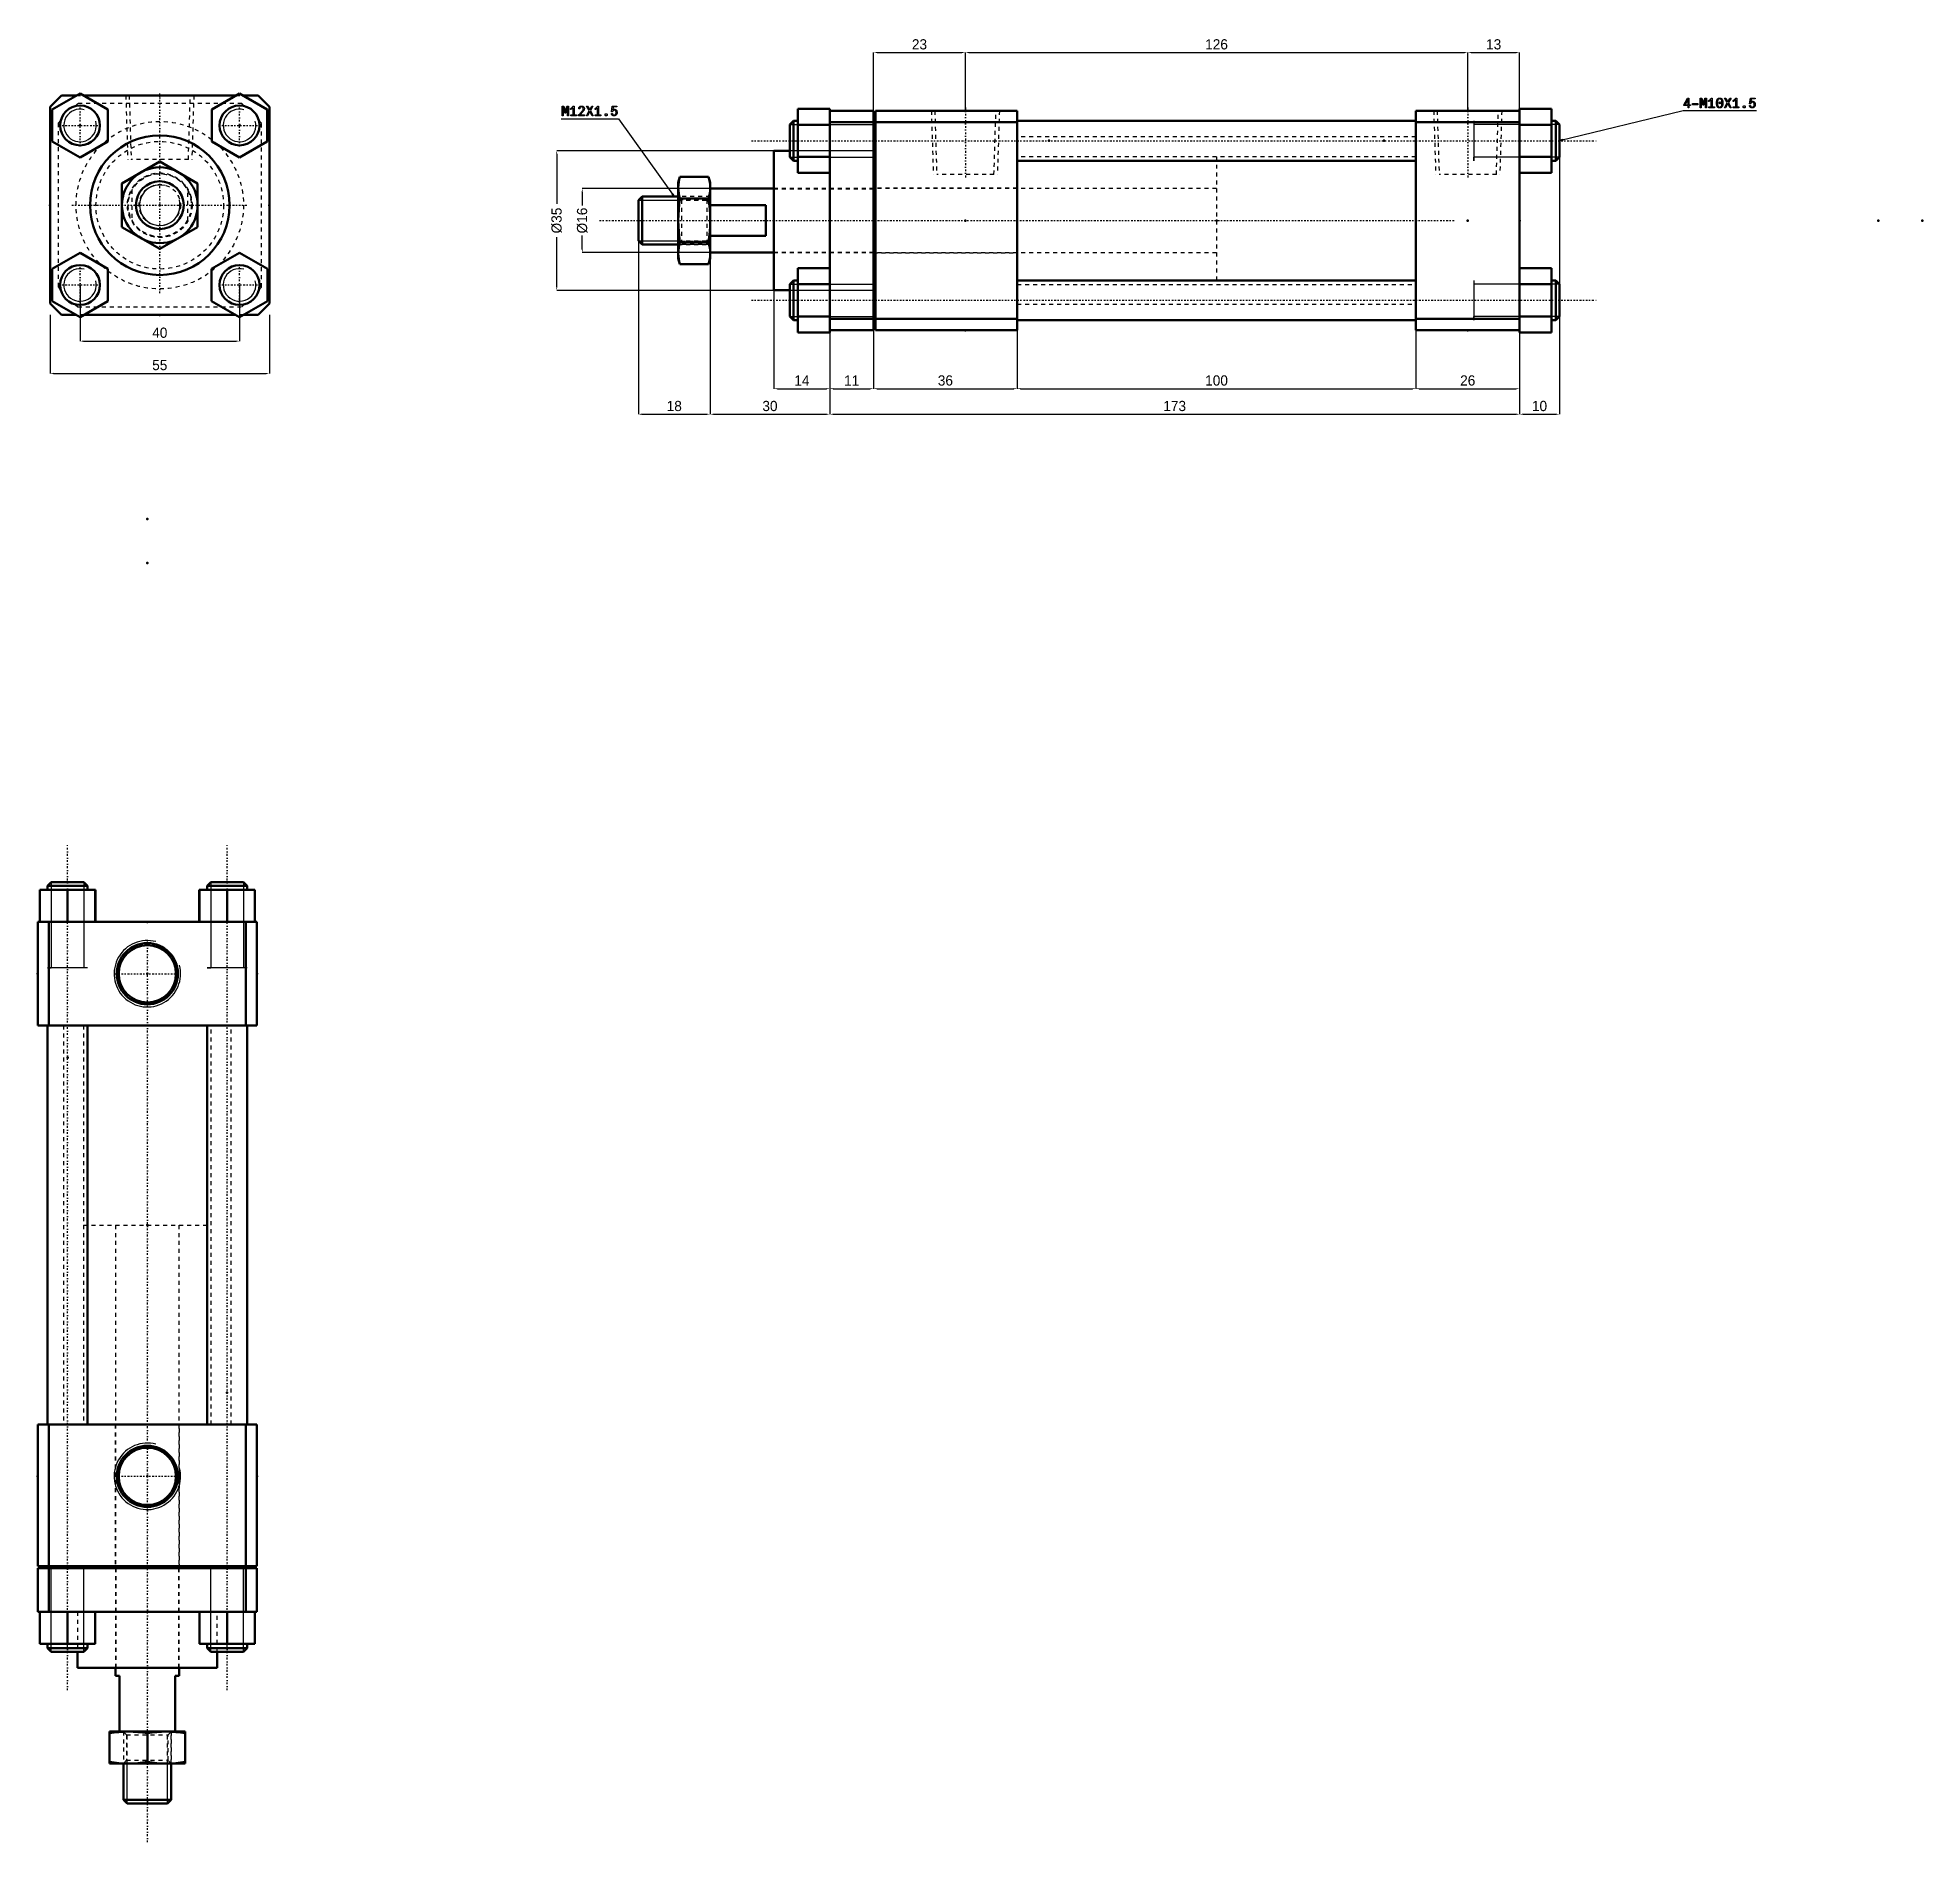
# Model space of a CAD drawing. Header units: millimetres. Extents: x -31 to 442, y -410 to 42.
import ezdxf

# ---------------------------------------------------------------- set-up
doc = ezdxf.new("R2010")
doc.units = ezdxf.units.MM
doc.linetypes.add('Center', pattern=[1.5, 0.45, -0.5, 0.05, -0.5])
doc.linetypes.add('Dashed', pattern=[2, 1, -1])
for name, color, linetype, lineweight in [('2d ConnectionPoints', 7, 'Continuous', 50), ('AM_0', 7, 'Continuous', 50), ('AM_5', 3, 'Continuous', 25), ('AM_7', 7, 'Center', 25), ('AM_9', 6, 'Dashed', 25)]:
    doc.layers.add(name, color=color, linetype=linetype, lineweight=lineweight)
doc.dimstyles.new('ISO-25', dxfattribs={"dimtxt": 2.5, "dimasz": 2.5, "dimexe": 1.25, "dimexo": 0.625, "dimtad": 1, "dimtxsty": 'Standard', "dimcen": 2.5, "dimadec": 0, "dimazin": 0, "dimtfac": 1, "dimtmove": 0, "dimatfit": 3, "dimfxl": 1, "dimarcsym": 0})

msp = doc.modelspace()

# ---------------------------------------------------------------- blocks, each defined once
blk = doc.blocks.new('1_HC2_NUTM12X1_5_0_in_HC2_A_70_SD_C_32_50_A_0__0')
at = {"layer": 'AM_0'}
for p, q in [((-9.5, 5.48), (0, 10.97)), ((0, 10.97), (9.5, 5.48)), ((-9.5, -5.48), (-9.5, 5.48)), ((9.5, 5.48), (9.5, -5.48)), ((0, -10.97), (-9.5, -5.48)), ((9.5, -5.48), (0, -10.97))]:
    blk.add_line(p, q, dxfattribs=at)
blk.add_circle((0, 0), 9.5, dxfattribs=at)
at = {"layer": 'AM_9'}
blk.add_circle((0, 0), 5.19, dxfattribs=at)
blk = doc.blocks.new('2_A__SD__C_32_50_ROD_070_0_in_HC2_A_70_SD_C_32_50_A_0__0')
at = {"layer": 'AM_0'}
blk.add_circle((0, 0), 6, dxfattribs=at)
at = {"layer": 'AM_5'}
blk.add_arc((0, 0), 5.08, 75, 15, dxfattribs=at)
at = {"layer": 'AM_9'}
for p, q in [((-7, 3.87), (-7, -3.87)), ((7, -3.87), (7, 3.87))]:
    blk.add_line(p, q, dxfattribs=at)
blk.add_circle((0, 0), 8, dxfattribs=at)
blk = doc.blocks.new('3_A__SD_C_32_50_0__BODY__A70_0_in_HC2_A_70_SD_C_32_50_A_0__0')
at = {"layer": 'AM_0'}
for p, q in [((-24.67, 27.5), (-27.5, 24.67)), ((-27.5, 24.67), (-27.5, -24.67)), ((-20, 28.03), (-26.95, 24.01)), ((-26.95, 24.01), (-26.95, 15.99)), ((-20.91, 27.5), (-24.67, 27.5)), ((-13.05, 24.01), (-20, 28.03)), ((19.09, 27.5), (-19.09, 27.5)), ((-13.05, 15.99), (-13.05, 24.01)), ((20, 28.03), (13.05, 24.01)), ((13.05, 24.01), (13.05, 15.99)), ((26.95, 24.01), (20, 28.03)), ((24.67, 27.5), (20.91, 27.5)), ((27.5, 24.67), (24.67, 27.5)), ((26.95, 15.99), (26.95, 24.01)), ((27.5, -24.67), (27.5, 24.67)), ((-26.95, 15.99), (-20, 11.97)), ((-20, 11.97), (-13.05, 15.99)), ((13.05, 15.99), (20, 11.97)), ((20, 11.97), (26.95, 15.99)), ((-20, -11.92), (-27, -15.96)), ((-13, -15.96), (-20, -11.92)), ((20, -11.92), (13, -15.96)), ((27, -15.96), (20, -11.92)), ((-27, -15.96), (-27, -24.04)), ((-13, -24.04), (-13, -15.96)), ((13, -15.96), (13, -24.04)), ((27, -24.04), (27, -15.96)), ((-27.5, -24.67), (-24.67, -27.5)), ((-27, -24.04), (-20, -28.08)), ((-24.67, -27.5), (-21.01, -27.5)), ((-20, -28.08), (-13, -24.04)), ((-18.99, -27.5), (18.99, -27.5)), ((13, -24.04), (20, -28.08)), ((20, -28.08), (27, -24.04)), ((21.01, -27.5), (24.67, -27.5)), ((24.67, -27.5), (27.5, -24.67))]:
    blk.add_line(p, q, dxfattribs=at)
for centre, radius in [((-20, 20), 5), ((20, 20), 5), ((0, 0), 17.5), ((-20, -20), 5), ((20, -20), 5)]:
    blk.add_circle(centre, radius, dxfattribs=at)
at = {"layer": 'AM_5', "linetype": 'Dashed'}
for p, q in [((-8.53, 27.5), (-8.03, 11.5)), ((8.53, 27.5), (8.03, 11.5))]:
    blk.add_line(p, q, dxfattribs=at)
at = {"layer": 'AM_5'}
for centre in [(-20, 20), (20, 20), (-20, -20), (20, -20)]:
    blk.add_arc(centre, 4.08, 75, 15, dxfattribs=at)
at = {"layer": 'AM_7'}
for p, q in [((-20, 14.75), (-20, 25.25)), ((0, -22.05), (0, 28.3)), ((20, 14.75), (20, 25.25)), ((-25.25, 20), (-14.75, 20)), ((14.75, 20), (25.25, 20)), ((-22.05, 0), (22.05, 0)), ((-20, -25.25), (-20, -14.75)), ((20, -25.25), (20, -14.75)), ((-25.25, -20), (-14.75, -20)), ((14.75, -20), (25.25, -20))]:
    blk.add_line(p, q, dxfattribs=at)
at = {"layer": 'AM_9'}
for p, q in [((-20.55, 25.5), (-21.2, 24.86)), ((-20.91, 27.5), (-19.09, 27.5)), ((20.55, 25.5), (-20.55, 25.5)), ((-7.67, 27.5), (-7.18, 11.5)), ((7.18, 11.5), (7.67, 27.5)), ((19.09, 27.5), (20.91, 27.5)), ((21.2, 24.86), (20.55, 25.5)), ((-24.86, 21.2), (-25.5, 20.55)), ((-25.5, 20.55), (-25.5, -20.55)), ((25.5, 20.55), (24.86, 21.2)), ((25.5, -20.55), (25.5, 20.55)), ((7.18, 11.5), (-7.18, 11.5)), ((-25.5, -20.55), (-24.86, -21.2)), ((24.86, -21.2), (25.5, -20.55)), ((-21.2, -24.86), (-20.55, -25.5)), ((-18.99, -27.5), (-21.01, -27.5)), ((-20.55, -25.5), (20.55, -25.5)), ((21.01, -27.5), (18.99, -27.5)), ((20.55, -25.5), (21.2, -24.86))]:
    blk.add_line(p, q, dxfattribs=at)
for radius in [21, 16, 8.1, 7.9]:
    blk.add_circle((0, 0), radius, dxfattribs=at)
blk = doc.blocks.new('*D4')
at = {"layer": 'AM_5', "color": 0, "lineweight": -2}
for p, q in [((-20, -20), (-20, -34.08)), ((20, -20), (20, -34.08)), ((-19.15, -34.08), (19.15, -34.08))]:
    blk.add_line(p, q, dxfattribs=at)
at = {"layer": 'AM_5', "color": 0}
for points in [[(-19.15, -33.94), (-19.15, -34.22), (-20, -34.08)], [(19.15, -34.22), (19.15, -33.94), (20, -34.08)]]:
    blk.add_solid(points, dxfattribs=at)
at = {"layer": 'Defpoints', "color": 0}
for p in [(-20, -20), (20, -20), (20, -34.08)]:
    blk.add_point(p, dxfattribs=at)
at = {"layer": 'AM_5', "color": 0, "insert": (0, -31.98), "char_height": 2.56, "attachment_point": 5}
blk.add_mtext('40', dxfattribs=at)
blk = doc.blocks.new('*D5')
at = {"layer": 'AM_5', "color": 0, "lineweight": -2}
for p, q in [((-27.5, -27.5), (-27.5, -42.16)), ((27.5, -27.5), (27.5, -42.16)), ((-26.65, -42.16), (26.65, -42.16))]:
    blk.add_line(p, q, dxfattribs=at)
at = {"layer": 'AM_5', "color": 0}
for points in [[(-26.65, -42.02), (-26.65, -42.31), (-27.5, -42.16)], [(26.65, -42.31), (26.65, -42.02), (27.5, -42.16)]]:
    blk.add_solid(points, dxfattribs=at)
at = {"layer": 'Defpoints', "color": 0}
for p in [(-27.5, -27.5), (27.5, -27.5), (27.5, -42.16)]:
    blk.add_point(p, dxfattribs=at)
at = {"layer": 'AM_5', "color": 0, "insert": (0, -40.09), "char_height": 2.56, "attachment_point": 5}
blk.add_mtext('55', dxfattribs=at)
blk = doc.blocks.new('1_HC2_NUTM12X1_5_0_in_HC2_A_70_SD_C_32_50_A_0__2')
at = {"layer": 'AM_0'}
for p, q in [((-48.61, 10.97), (-49, 9.5)), ((-49, 9.5), (-49, -9.5)), ((-48.61, 10.97), (-41.39, 10.97)), ((-41, 9.5), (-41.39, 10.97)), ((-41, 9.5), (-41, -9.5)), ((-48.61, 5.48), (-41.39, 5.48)), ((-48.61, -5.48), (-41.39, -5.48)), ((-49, -9.5), (-48.61, -10.97)), ((-48.61, -10.97), (-41.39, -10.97)), ((-41.39, -10.97), (-41, -9.5))]:
    blk.add_line(p, q, dxfattribs=at)
for points in [[(-48.61, 10.97), (-48.77, 10.29), (-48.9, 9.6), (-48.97, 8.92), (-49, 8.23)], [(-41, 8.23), (-41.03, 8.91), (-41.1, 9.6), (-41.23, 10.29), (-41.39, 10.97)], [(-49, 8.23), (-48.97, 7.54), (-48.9, 6.86), (-48.77, 6.17), (-48.61, 5.48)], [(-48.61, 5.48), (-48.77, 4.12), (-48.9, 2.75), (-48.97, 1.38), (-49, 0)], [(-41.39, 5.48), (-41.23, 6.17), (-41.1, 6.85), (-41.03, 7.54), (-41, 8.23)], [(-41, 0), (-41.03, 1.41), (-41.11, 2.82), (-41.39, 5.48)], [(-49, 0), (-48.97, -1.41), (-48.89, -2.82), (-48.61, -5.48)], [(-41.39, -5.48), (-41.23, -4.12), (-41.1, -2.75), (-41.03, -1.38), (-41, 0)], [(-48.61, -5.48), (-48.77, -6.17), (-48.9, -6.85), (-48.97, -7.54), (-49, -8.23)], [(-49, -8.23), (-48.97, -8.91), (-48.9, -9.6), (-48.77, -10.29), (-48.61, -10.97)], [(-41, -8.23), (-41.03, -7.54), (-41.1, -6.86), (-41.23, -6.17), (-41.39, -5.48)], [(-41.39, -10.97), (-41.23, -10.29), (-41.1, -9.6), (-41.03, -8.92), (-41, -8.23)]]:
    blk.add_lwpolyline(points, dxfattribs=at)
at = {"layer": 'AM_5', "linetype": 'Dashed'}
for p, q in [((-41, 6), (-49, 6)), ((-41, -6), (-49, -6))]:
    blk.add_line(p, q, dxfattribs=at)
at = {"layer": 'AM_9'}
for p, q in [((-48.19, 5.19), (-49, 6)), ((-41.81, 5.19), (-48.19, 5.19)), ((-48.19, 5.19), (-48.19, -5.19)), ((-41, 6), (-41.81, 5.19)), ((-41.81, 5.19), (-41.81, -5.19)), ((-49, -6), (-48.19, -5.19)), ((-48.19, -5.19), (-41.81, -5.19)), ((-41.81, -5.19), (-41, -6))]:
    blk.add_line(p, q, dxfattribs=at)
blk = doc.blocks.new('2_A__SD__C_32_50_ROD_070_0_in_HC2_A_70_SD_C_32_50_A_0__2')
at = {"layer": 'AM_0'}
for p, q in [((-58.08, 6), (-59, 5.08)), ((-59, 5.08), (-59, -5.08)), ((-49, 6), (-58.08, 6)), ((-58.08, 6), (-58.08, -6)), ((-25, 8), (-41, 8)), ((-27, 3.87), (-41, 3.87)), ((-27, -3.87), (-27, 3.87)), ((-27, -3.87), (-41, -3.87)), ((-59, -5.08), (-58.08, -6)), ((-58.08, -6), (-49, -6)), ((-41, -8), (-25, -8))]:
    blk.add_line(p, q, dxfattribs=at)
at = {"layer": 'AM_5'}
for p, q in [((-59, 5.08), (-49, 5.08)), ((-59, -5.08), (-49, -5.08))]:
    blk.add_line(p, q, dxfattribs=at)
at = {"layer": 'AM_5', "linetype": 'Dashed'}
for p, q in [((-49, 5.08), (-41, 5.08)), ((-41, 6), (-41, 5.08)), ((-49, -5.08), (-41, -5.08)), ((-41, -6), (-41, -5.08))]:
    blk.add_line(p, q, dxfattribs=at)
at = {"layer": 'AM_7'}
blk.add_line((-68.75, 0), (145.75, 0), dxfattribs=at)
at = {"layer": 'AM_9'}
for p, q in [((136, 16), (86, 16)), ((86, 16), (86, -16)), ((-41, 6), (-49, 6)), ((86, 8), (-25, 8)), ((-49, -6), (-41, -6)), ((-25, -8), (86, -8)), ((86, -16), (136, -16))]:
    blk.add_line(p, q, dxfattribs=at)
blk = doc.blocks.new('3_A__SD_C_32_50_0__BODY__A70_0_in_HC2_A_70_SD_C_32_50_A_0__2')
at = {"layer": 'AM_0'}
for p, q in [((-20.08, 25), (-21, 24.08)), ((-21, 24.08), (-21, 15.92)), ((-19, 25), (-20.08, 25)), ((-20.08, 25), (-20.08, 15)), ((-19, 28.03), (-11, 28.03)), ((-19, 11.97), (-19, 28.03)), ((-19, 24.01), (-11, 24.01)), ((-11, -28.08), (-11, 28.03)), ((0, 27.5), (-11, 27.5)), ((0, 24.67), (-11, 24.67)), ((0, 27.5), (0, -27.5)), ((0.5, 25.5), (0, 25.5)), ((0, 24.86), (0.5, 24.86)), ((36, 27.5), (0.5, 27.5)), ((0.5, 27.5), (0.5, -27.5)), ((36, 24.67), (0.5, 24.67)), ((36, -27.5), (36, 27.5)), ((136, 25), (36, 25)), ((162, 27.5), (136, 27.5)), ((136, -27.5), (136, 27.5)), ((162, 24.67), (136, 24.67)), ((170, 28.03), (162, 28.03)), ((162, -28.08), (162, 28.03)), ((170, 24.01), (162, 24.01)), ((170, 11.97), (170, 28.03)), ((171.08, 25), (170, 25)), ((172, 24.08), (171.08, 25)), ((171.08, 25), (171.08, 15)), ((172, 24.08), (172, 15.92)), ((0.5, 21.2), (0, 21.2)), ((0.5, 20.55), (0, 20.55)), ((-25, -17.5), (-25, 17.5)), ((-21, 17.5), (-25, 17.5)), ((-21, 15.92), (-20.08, 15)), ((-20.08, 15), (-19, 15)), ((-19, 15.99), (-11, 15.99)), ((36, 15), (136, 15)), ((170, 15.99), (162, 15.99)), ((170, 15), (171.08, 15)), ((171.08, 15), (172, 15.92)), ((-19, 11.97), (-11, 11.97)), ((170, 11.97), (162, 11.97)), ((-19, -11.92), (-11, -11.92)), ((-19, -28.08), (-19, -11.92)), ((170, -11.92), (162, -11.92)), ((170, -28.08), (170, -11.92)), ((-25, -17.5), (-21, -17.5)), ((-20.08, -15), (-21, -15.92)), ((-21, -15.92), (-21, -24.08)), ((-19, -15), (-20.08, -15)), ((-20.08, -15), (-20.08, -25)), ((-19, -15.96), (-11, -15.96)), ((136, -15), (36, -15)), ((170, -15.96), (162, -15.96)), ((171.08, -15), (170, -15)), ((172, -15.92), (171.08, -15)), ((171.08, -15), (171.08, -25)), ((172, -15.92), (172, -24.08)), ((0.5, -20.55), (0, -20.55)), ((0, -21.2), (0.5, -21.2)), ((-21, -24.08), (-20.08, -25)), ((-20.08, -25), (-19, -25)), ((-19, -24.04), (-11, -24.04)), ((-19, -28.08), (-11, -28.08)), ((0, -24.67), (-11, -24.67)), ((0, -27.5), (-11, -27.5)), ((0.5, -24.86), (0, -24.86)), ((0.5, -25.5), (0, -25.5)), ((36, -24.67), (0.5, -24.67)), ((36, -27.5), (0.5, -27.5)), ((36, -25), (136, -25)), ((162, -24.67), (136, -24.67)), ((162, -27.5), (136, -27.5)), ((170, -24.04), (162, -24.04)), ((170, -28.08), (162, -28.08)), ((170, -25), (171.08, -25)), ((171.08, -25), (172, -24.08))]:
    blk.add_line(p, q, dxfattribs=at)
at = {"layer": 'AM_5'}
for p, q in [((-21, 24.08), (0.5, 24.08)), ((0.5, 25), (0.5, 24.08)), ((0.5, 25), (0.5, 15)), ((150.5, 25), (150.5, 24.08)), ((150.5, 25), (150.5, 15)), ((172, 24.08), (150.5, 24.08)), ((-21, 15.92), (0.5, 15.92)), ((0.5, 15), (0.5, 15.92)), ((172, 15.92), (150.5, 15.92)), ((150.5, 15), (150.5, 15.92)), ((-21, -15.92), (0.5, -15.92)), ((0.5, -15), (0.5, -15.92)), ((0.5, -15), (0.5, -25)), ((150.5, -15), (150.5, -15.92)), ((150.5, -15), (150.5, -25)), ((172, -15.92), (150.5, -15.92)), ((-21, -24.08), (0.5, -24.08)), ((0.5, -25), (0.5, -24.08)), ((172, -24.08), (150.5, -24.08)), ((150.5, -25), (150.5, -24.08))]:
    blk.add_line(p, q, dxfattribs=at)
at = {"layer": 'AM_5', "linetype": 'Dashed'}
for p, q in [((14.47, 27.5), (14.97, 11.5)), ((31.53, 27.5), (31.03, 11.5)), ((140.47, 27.5), (140.97, 11.5)), ((157.53, 27.5), (157.03, 11.5))]:
    blk.add_line(p, q, dxfattribs=at)
at = {"layer": 'AM_7'}
for p, q in [((23, 28.3), (23, 10.7)), ((149, 28.3), (149, 10.7)), ((-30.65, 20), (181.65, 20)), ((-30.65, -20), (181.65, -20))]:
    blk.add_line(p, q, dxfattribs=at)
at = {"layer": 'AM_9'}
for p, q in [((15.33, 27.5), (15.82, 11.5)), ((30.18, 11.5), (30.67, 27.5)), ((141.33, 27.5), (141.82, 11.5)), ((156.18, 11.5), (156.67, 27.5)), ((136, 21), (36, 21)), ((-11, 17.5), (-21, 17.5)), ((136, 16), (36, 16)), ((30.18, 11.5), (15.82, 11.5)), ((156.18, 11.5), (141.82, 11.5)), ((0, 7.9), (-25, 7.9)), ((36, 8.1), (0, 8.1)), ((-25, -7.9), (0, -7.9)), ((0, -8.1), (36, -8.1)), ((-21, -17.5), (-11, -17.5)), ((36, -16), (136, -16)), ((36, -21), (136, -21))]:
    blk.add_line(p, q, dxfattribs=at)
blk = doc.blocks.new('*D25')
at = {"layer": 'AM_5', "color": 0, "lineweight": -2}
for p, q in [((179.03, -3.84), (179.03, -46)), ((215.03, -3.84), (215.03, -46)), ((179.89, -46), (214.18, -46))]:
    blk.add_line(p, q, dxfattribs=at)
at = {"layer": 'AM_5', "color": 0}
for points in [[(179.89, -45.86), (179.89, -46.14), (179.03, -46)], [(214.18, -46.14), (214.18, -45.86), (215.03, -46)]]:
    blk.add_solid(points, dxfattribs=at)
at = {"layer": 'Defpoints', "color": 0}
for p in [(179.03, -3.84), (215.03, -3.84), (215.03, -46)]:
    blk.add_point(p, dxfattribs=at)
at = {"layer": 'AM_5', "color": 0, "insert": (197.03, -43.95), "char_height": 2.56, "attachment_point": 5}
blk.add_mtext('36', dxfattribs=at)
blk = doc.blocks.new('*D26')
at = {"layer": 'AM_5', "color": 0, "lineweight": -2}
for p, q in [((168.03, -3.84), (168.03, -46)), ((179.03, -3.84), (179.03, -46)), ((168.89, -46), (178.18, -46))]:
    blk.add_line(p, q, dxfattribs=at)
at = {"layer": 'AM_5', "color": 0}
for points in [[(168.89, -45.86), (168.89, -46.14), (168.03, -46)], [(178.18, -46.14), (178.18, -45.86), (179.03, -46)]]:
    blk.add_solid(points, dxfattribs=at)
at = {"layer": 'Defpoints', "color": 0}
for p in [(168.03, -3.84), (179.03, -3.84), (179.03, -46)]:
    blk.add_point(p, dxfattribs=at)
at = {"layer": 'AM_5', "color": 0, "insert": (173.53, -43.95), "char_height": 2.56, "attachment_point": 5}
blk.add_mtext('11', dxfattribs=at)
blk = doc.blocks.new('*D27')
at = {"layer": 'AM_5', "color": 0, "lineweight": -2}
for p, q in [((154.03, -3.84), (154.03, -46)), ((168.03, -3.84), (168.03, -46)), ((154.89, -46), (167.18, -46))]:
    blk.add_line(p, q, dxfattribs=at)
at = {"layer": 'AM_5', "color": 0}
for points in [[(154.89, -45.86), (154.89, -46.14), (154.03, -46)], [(167.18, -46.14), (167.18, -45.86), (168.03, -46)]]:
    blk.add_solid(points, dxfattribs=at)
at = {"layer": 'Defpoints', "color": 0}
for p in [(154.03, -3.84), (168.03, -3.84), (168.03, -46)]:
    blk.add_point(p, dxfattribs=at)
at = {"layer": 'AM_5', "color": 0, "insert": (161.03, -43.95), "char_height": 2.56, "attachment_point": 5}
blk.add_mtext('14', dxfattribs=at)
blk = doc.blocks.new('*D28')
at = {"layer": 'AM_5', "color": 0, "lineweight": -2}
for p, q in [((138.03, 4.16), (138.03, -52.4)), ((168.03, -3.84), (168.03, -52.4)), ((138.89, -52.4), (167.18, -52.4))]:
    blk.add_line(p, q, dxfattribs=at)
at = {"layer": 'AM_5', "color": 0}
for points in [[(138.89, -52.26), (138.89, -52.54), (138.03, -52.4)], [(167.18, -52.54), (167.18, -52.26), (168.03, -52.4)]]:
    blk.add_solid(points, dxfattribs=at)
at = {"layer": 'Defpoints', "color": 0}
for p in [(138.03, 4.16), (168.03, -3.84), (168.03, -52.4)]:
    blk.add_point(p, dxfattribs=at)
at = {"layer": 'AM_5', "color": 0, "insert": (153.03, -50.35), "char_height": 2.56, "attachment_point": 5}
blk.add_mtext('30', dxfattribs=at)
blk = doc.blocks.new('*D29')
at = {"layer": 'AM_5', "color": 0, "lineweight": -2}
for p, q in [((120.03, -3.84), (120.03, -52.4)), ((138.03, -11.84), (138.03, -52.4)), ((120.89, -52.4), (137.18, -52.4))]:
    blk.add_line(p, q, dxfattribs=at)
at = {"layer": 'AM_5', "color": 0}
for points in [[(120.89, -52.26), (120.89, -52.54), (120.03, -52.4)], [(137.18, -52.54), (137.18, -52.26), (138.03, -52.4)]]:
    blk.add_solid(points, dxfattribs=at)
at = {"layer": 'Defpoints', "color": 0}
for p in [(120.03, -3.84), (138.03, -11.84), (138.03, -52.4)]:
    blk.add_point(p, dxfattribs=at)
at = {"layer": 'AM_5', "color": 0, "insert": (129.03, -50.35), "char_height": 2.56, "attachment_point": 5}
blk.add_mtext('18', dxfattribs=at)
blk = doc.blocks.new('*D30')
at = {"layer": 'AM_5', "color": 0, "lineweight": -2}
for p, q in [((168.03, -3.84), (168.03, -52.4)), ((341.03, -3.84), (341.03, -52.4)), ((168.89, -52.4), (340.18, -52.4))]:
    blk.add_line(p, q, dxfattribs=at)
at = {"layer": 'AM_5', "color": 0}
for points in [[(168.89, -52.26), (168.89, -52.54), (168.03, -52.4)], [(340.18, -52.54), (340.18, -52.26), (341.03, -52.4)]]:
    blk.add_solid(points, dxfattribs=at)
at = {"layer": 'Defpoints', "color": 0}
for p in [(168.03, -3.84), (341.03, -3.84), (341.03, -52.4)]:
    blk.add_point(p, dxfattribs=at)
at = {"layer": 'AM_5', "color": 0, "insert": (254.53, -50.35), "char_height": 2.56, "attachment_point": 5}
blk.add_mtext('173', dxfattribs=at)
blk = doc.blocks.new('*D31')
at = {"layer": 'AM_5', "color": 0, "lineweight": -2}
for p, q in [((215.03, -3.84), (215.03, -46)), ((315.03, -3.84), (315.03, -46)), ((215.89, -46), (314.18, -46))]:
    blk.add_line(p, q, dxfattribs=at)
at = {"layer": 'AM_5', "color": 0}
for points in [[(215.89, -45.86), (215.89, -46.14), (215.03, -46)], [(314.18, -46.14), (314.18, -45.86), (315.03, -46)]]:
    blk.add_solid(points, dxfattribs=at)
at = {"layer": 'Defpoints', "color": 0}
for p in [(215.03, -3.84), (315.03, -3.84), (315.03, -46)]:
    blk.add_point(p, dxfattribs=at)
at = {"layer": 'AM_5', "color": 0, "insert": (265.03, -43.95), "char_height": 2.56, "attachment_point": 5}
blk.add_mtext('100', dxfattribs=at)
blk = doc.blocks.new('*D32')
at = {"layer": 'AM_5', "color": 0, "lineweight": -2}
for p, q in [((315.03, -3.84), (315.03, -46)), ((341.03, -3.84), (341.03, -46)), ((315.89, -46), (340.18, -46))]:
    blk.add_line(p, q, dxfattribs=at)
at = {"layer": 'AM_5', "color": 0}
for points in [[(315.89, -45.86), (315.89, -46.14), (315.03, -46)], [(340.18, -46.14), (340.18, -45.86), (341.03, -46)]]:
    blk.add_solid(points, dxfattribs=at)
at = {"layer": 'Defpoints', "color": 0}
for p in [(315.03, -3.84), (341.03, -3.84), (341.03, -46)]:
    blk.add_point(p, dxfattribs=at)
at = {"layer": 'AM_5', "color": 0, "insert": (328.03, -43.95), "char_height": 2.56, "attachment_point": 5}
blk.add_mtext('26', dxfattribs=at)
blk = doc.blocks.new('*D33')
at = {"layer": 'AM_5', "color": 0, "lineweight": -2}
for p, q in [((351.03, 16.16), (351.03, -52.4)), ((341.03, -3.84), (341.03, -52.4)), ((341.89, -52.4), (350.18, -52.4))]:
    blk.add_line(p, q, dxfattribs=at)
at = {"layer": 'AM_5', "color": 0}
for points in [[(341.89, -52.26), (341.89, -52.54), (341.03, -52.4)], [(350.18, -52.54), (350.18, -52.26), (351.03, -52.4)]]:
    blk.add_solid(points, dxfattribs=at)
at = {"layer": 'Defpoints', "color": 0}
for p in [(351.03, 16.16), (341.03, -3.84), (351.03, -52.4)]:
    blk.add_point(p, dxfattribs=at)
at = {"layer": 'AM_5', "color": 0, "insert": (346.03, -50.35), "char_height": 2.56, "attachment_point": 5}
blk.add_mtext('10', dxfattribs=at)
blk = doc.blocks.new('*D34')
at = {"layer": 'AM_5', "color": 0, "lineweight": -2}
for p, q in [((179.03, -3.84), (179.03, 38.27)), ((179.89, 38.27), (201.18, 38.27)), ((202.03, 23.66), (202.03, 38.27))]:
    blk.add_line(p, q, dxfattribs=at)
at = {"layer": 'AM_5', "color": 0}
for points in [[(179.89, 38.41), (179.89, 38.13), (179.03, 38.27)], [(201.18, 38.13), (201.18, 38.41), (202.03, 38.27)]]:
    blk.add_solid(points, dxfattribs=at)
at = {"layer": 'Defpoints', "color": 0}
for p in [(202.03, 38.27), (202.03, 23.66), (179.03, -3.84)]:
    blk.add_point(p, dxfattribs=at)
at = {"layer": 'AM_5', "color": 0, "insert": (190.53, 40.32), "char_height": 2.56, "attachment_point": 5}
blk.add_mtext('23', dxfattribs=at)
blk = doc.blocks.new('*D35')
at = {"layer": 'AM_5', "color": 0, "lineweight": -2}
for p, q in [((202.03, 23.66), (202.03, 38.27)), ((202.89, 38.27), (327.18, 38.27)), ((328.03, 23.66), (328.03, 38.27))]:
    blk.add_line(p, q, dxfattribs=at)
at = {"layer": 'AM_5', "color": 0}
for points in [[(202.89, 38.41), (202.89, 38.13), (202.03, 38.27)], [(327.18, 38.13), (327.18, 38.41), (328.03, 38.27)]]:
    blk.add_solid(points, dxfattribs=at)
at = {"layer": 'Defpoints', "color": 0}
for p in [(328.03, 38.27), (202.03, 23.66), (328.03, 23.66)]:
    blk.add_point(p, dxfattribs=at)
at = {"layer": 'AM_5', "color": 0, "insert": (265.03, 40.32), "char_height": 2.56, "attachment_point": 5}
blk.add_mtext('126', dxfattribs=at)
blk = doc.blocks.new('*D36')
at = {"layer": 'AM_5', "color": 0, "lineweight": -2}
for p, q in [((328.03, 23.66), (328.03, 38.27)), ((328.89, 38.27), (340.18, 38.27)), ((341.03, -3.84), (341.03, 38.27))]:
    blk.add_line(p, q, dxfattribs=at)
at = {"layer": 'AM_5', "color": 0}
for points in [[(328.89, 38.41), (328.89, 38.13), (328.03, 38.27)], [(340.18, 38.13), (340.18, 38.41), (341.03, 38.27)]]:
    blk.add_solid(points, dxfattribs=at)
at = {"layer": 'Defpoints', "color": 0}
for p in [(341.03, 38.27), (328.03, 23.66), (341.03, -3.84)]:
    blk.add_point(p, dxfattribs=at)
at = {"layer": 'AM_5', "color": 0, "insert": (334.53, 40.32), "char_height": 2.56, "attachment_point": 5}
blk.add_mtext('13', dxfattribs=at)
blk = doc.blocks.new('*D37')
at = {"layer": 'AM_5', "color": 0, "lineweight": -2}
for p, q in [((168.03, -3.84), (168.03, -52.4)), ((341.03, -3.84), (341.03, -52.4)), ((168.89, -52.4), (340.18, -52.4))]:
    blk.add_line(p, q, dxfattribs=at)
at = {"layer": 'AM_5', "color": 0}
for points in [[(168.89, -52.26), (168.89, -52.54), (168.03, -52.4)], [(340.18, -52.54), (340.18, -52.26), (341.03, -52.4)]]:
    blk.add_solid(points, dxfattribs=at)
at = {"layer": 'Defpoints', "color": 0}
for p in [(168.03, -3.84), (341.03, -3.84), (341.03, -52.4)]:
    blk.add_point(p, dxfattribs=at)
at = {"layer": 'AM_5', "color": 0, "insert": (254.53, -50.35), "char_height": 2.56, "attachment_point": 5}
blk.add_mtext('173', dxfattribs=at)
blk = doc.blocks.new('*D38')
at = {"layer": 'AM_5', "color": 0, "lineweight": -2}
for p, q in [((138.03, 4.16), (105.95, 4.16)), ((105.95, 3.31), (105.95, -0.08)), ((105.95, -10.98), (105.95, -7.59)), ((138.03, -11.84), (105.95, -11.84))]:
    blk.add_line(p, q, dxfattribs=at)
at = {"layer": 'AM_5', "color": 0}
for points in [[(106.1, 3.31), (105.81, 3.31), (105.95, 4.16)], [(105.81, -10.98), (106.1, -10.98), (105.95, -11.84)]]:
    blk.add_solid(points, dxfattribs=at)
at = {"layer": 'Defpoints', "color": 0}
for p in [(138.03, 4.16), (105.95, -11.84), (138.03, -11.84)]:
    blk.add_point(p, dxfattribs=at)
at = {"layer": 'AM_5', "color": 0, "insert": (105.95, -3.84), "char_height": 2.56, "attachment_point": 5, "rotation": 90}
blk.add_mtext('Ø16', dxfattribs=at)
blk = doc.blocks.new('*D39')
at = {"layer": 'AM_5', "color": 0, "lineweight": -2}
for p, q in [((179.03, 13.66), (99.55, 13.66)), ((99.55, 12.81), (99.55, 0.34)), ((99.55, -20.48), (99.55, -8.02)), ((179.03, -21.34), (99.55, -21.34))]:
    blk.add_line(p, q, dxfattribs=at)
at = {"layer": 'AM_5', "color": 0}
for points in [[(99.7, 12.81), (99.41, 12.81), (99.55, 13.66)], [(99.41, -20.48), (99.7, -20.48), (99.55, -21.34)]]:
    blk.add_solid(points, dxfattribs=at)
at = {"layer": 'Defpoints', "color": 0}
for p in [(179.03, 13.66), (99.55, -21.34), (179.03, -21.34)]:
    blk.add_point(p, dxfattribs=at)
at = {"layer": 'AM_5', "color": 0, "insert": (99.55, -3.84), "char_height": 2.56, "attachment_point": 5, "rotation": 90}
blk.add_mtext('Ø35', dxfattribs=at)
blk = doc.blocks.new('1_HC2_NUTM12X1_5_0_in_HC2_A_70_SD_C_32_50_A_0__4')
at = {"layer": 'AM_0'}
for p, q in [((-9.5, -49), (-9.5, -41)), ((-9.5, -41), (9.5, -41)), ((0, -48.61), (0, -41.39)), ((9.5, -41), (9.5, -49)), ((-9.5, -49), (9.5, -49))]:
    blk.add_line(p, q, dxfattribs=at)
for points in [[(-4.75, -41), (-5.94, -41.03), (-7.12, -41.1), (-8.31, -41.23), (-9.5, -41.39)], [(0, -41.39), (-1.18, -41.23), (-2.36, -41.1), (-3.56, -41.03), (-4.75, -41)], [(4.75, -41), (3.56, -41.03), (2.37, -41.1), (1.19, -41.23), (0, -41.39)], [(9.5, -41.39), (8.32, -41.23), (7.14, -41.1), (5.94, -41.03), (4.75, -41)], [(-9.5, -48.61), (-8.32, -48.77), (-7.14, -48.9), (-5.94, -48.97), (-4.75, -49)], [(-4.75, -49), (-3.56, -48.97), (-2.37, -48.9), (-1.19, -48.77), (0, -48.61)], [(0, -48.61), (1.18, -48.77), (2.36, -48.9), (3.56, -48.97), (4.75, -49)], [(4.75, -49), (5.94, -48.97), (7.12, -48.9), (8.31, -48.77), (9.5, -48.61)]]:
    blk.add_lwpolyline(points, dxfattribs=at)
at = {"layer": 'AM_5', "linetype": 'Dashed'}
for p, q in [((-6, -41), (-6, -49)), ((6, -41), (6, -49))]:
    blk.add_line(p, q, dxfattribs=at)
at = {"layer": 'AM_9'}
for p, q in [((-6, -41), (-5.19, -41.81)), ((-5.19, -41.81), (-5.19, -48.19)), ((-5.19, -41.81), (5.19, -41.81)), ((5.19, -41.81), (6, -41)), ((5.19, -48.19), (5.19, -41.81)), ((-5.19, -48.19), (-6, -49)), ((-5.19, -48.19), (5.19, -48.19)), ((6, -49), (5.19, -48.19))]:
    blk.add_line(p, q, dxfattribs=at)
blk = doc.blocks.new('2_A__SD__C_32_50_ROD_070_0_in_HC2_A_70_SD_C_32_50_A_0__4')
at = {"layer": 'AM_0'}
for p, q in [((-8, -25), (-8, -27)), ((-7, -27), (-8, -27)), ((-7, -27), (-7, -41)), ((7, -27), (7, -41)), ((8, -27), (7, -27)), ((8, -27), (8, -25)), ((-6, -49), (-6, -58.08)), ((6, -58.08), (6, -49)), ((-6, -58.08), (-5.08, -59)), ((-6, -58.08), (6, -58.08)), ((-5.08, -59), (5.08, -59)), ((5.08, -59), (6, -58.08))]:
    blk.add_line(p, q, dxfattribs=at)
at = {"layer": 'AM_5', "linetype": 'Dashed'}
for p, q in [((-6, -41), (-5.08, -41)), ((-5.08, -49), (-5.08, -41)), ((5.08, -49), (5.08, -41)), ((6, -41), (5.08, -41))]:
    blk.add_line(p, q, dxfattribs=at)
at = {"layer": 'AM_5'}
for p, q in [((-5.08, -59), (-5.08, -49)), ((5.08, -59), (5.08, -49))]:
    blk.add_line(p, q, dxfattribs=at)
at = {"layer": 'AM_9'}
for p, q in [((-16, 136), (-16, 86)), ((16, 86), (16, 136)), ((-16, 86), (16, 86)), ((-8, 86), (-8, -25)), ((8, -25), (8, 86)), ((-6, -41), (-6, -49)), ((6, -49), (6, -41))]:
    blk.add_line(p, q, dxfattribs=at)
blk = doc.blocks.new('3_A__SD_C_32_50_0__BODY__A70_0_in_HC2_A_70_SD_C_32_50_A_0__4')
at = {"layer": 'AM_0'}
for p, q in [((-24.08, 172), (-25, 171.08)), ((-25, 171.08), (-25, 170)), ((-25, 171.08), (-15, 171.08)), ((-24.08, 172), (-15.92, 172)), ((-15, 171.08), (-15.92, 172)), ((-15, 170), (-15, 171.08)), ((15.92, 172), (15, 171.08)), ((15, 171.08), (25, 171.08)), ((15, 171.08), (15, 170)), ((15.92, 172), (24.08, 172)), ((25, 171.08), (24.08, 172)), ((25, 170), (25, 171.08)), ((-13, 170), (-27, 170)), ((-27, 170), (-27, 162)), ((-26.95, 170), (-26.95, 162)), ((-20, 170), (-20, 162)), ((-13.05, 170), (-13.05, 162)), ((-13, 170), (-13, 162)), ((27, 170), (13, 170)), ((13, 170), (13, 162)), ((13.05, 170), (13.05, 162)), ((20, 170), (20, 162)), ((26.95, 170), (26.95, 162)), ((27, 170), (27, 162)), ((-27.5, 162), (-27.5, 136)), ((27.5, 162), (-27.5, 162)), ((-24.67, 162), (-24.67, 136)), ((24.67, 162), (24.67, 136)), ((27.5, 162), (27.5, 136)), ((27.5, 136), (-27.5, 136)), ((-25, 136), (-25, 36)), ((-15, 36), (-15, 136)), ((15, 136), (15, 36)), ((25, 36), (25, 136)), ((-27.5, 36), (-27.5, 0.5)), ((27.5, 36), (-27.5, 36)), ((-24.67, 36), (-24.67, 0.5)), ((24.67, 36), (24.67, 0.5)), ((27.5, 36), (27.5, 0.5)), ((-27.5, 0.5), (27.5, 0.5)), ((-27.5, 0), (27.5, 0)), ((-27.5, 0), (-27.5, -11)), ((-25.5, 0.5), (-25.5, 0)), ((-24.86, 0), (-24.86, 0.5)), ((-24.67, 0), (-24.67, -11)), ((-21.2, 0.5), (-21.2, 0)), ((-20.55, 0.5), (-20.55, 0)), ((20.55, 0.5), (20.55, 0)), ((21.2, 0), (21.2, 0.5)), ((24.67, 0), (24.67, -11)), ((24.86, 0.5), (24.86, 0)), ((25.5, 0.5), (25.5, 0)), ((27.5, 0), (27.5, -11)), ((27.5, -11), (-27.5, -11)), ((-27, -19), (-27, -11)), ((-26.95, -19), (-26.95, -11)), ((-20, -19), (-20, -11)), ((-13.05, -19), (-13.05, -11)), ((13.05, -19), (13.05, -11)), ((20, -19), (20, -11)), ((26.95, -19), (26.95, -11)), ((27, -19), (27, -11)), ((-13.05, -19), (-27, -19)), ((-25, -19), (-25, -20.08)), ((-25, -20.08), (-24.08, -21)), ((-25, -20.08), (-15, -20.08)), ((-24.08, -21), (-15.92, -21)), ((-17.5, -21), (-17.5, -25)), ((-15.92, -21), (-15, -20.08)), ((-15, -20.08), (-15, -19)), ((27, -19), (13.05, -19)), ((15, -19), (15, -20.08)), ((15, -20.08), (15.92, -21)), ((15, -20.08), (25, -20.08)), ((15.92, -21), (24.08, -21)), ((17.5, -25), (17.5, -21)), ((24.08, -21), (25, -20.08)), ((25, -20.08), (25, -19)), ((17.5, -25), (-17.5, -25))]:
    blk.add_line(p, q, dxfattribs=at)
for centre, radius in [((0, 149), 7.67), ((0, 149), 7.18), ((0, 23), 7.67), ((0, 23), 7.18)]:
    blk.add_circle(centre, radius, dxfattribs=at)
at = {"layer": 'AM_5'}
for p, q in [((-24.08, 172), (-24.08, 150.5)), ((-15.92, 172), (-15.92, 150.5)), ((15.92, 172), (15.92, 150.5)), ((24.08, 172), (24.08, 150.5)), ((-15, 150.5), (-25, 150.5)), ((-25, 150.5), (-24.08, 150.5)), ((-15, 150.5), (-15.92, 150.5)), ((25, 150.5), (15, 150.5)), ((15, 150.5), (15.92, 150.5)), ((25, 150.5), (24.08, 150.5)), ((-15, 0.5), (-25, 0.5)), ((-25, 0.5), (-24.08, 0.5)), ((-24.08, -21), (-24.08, 0.5)), ((-15.92, -21), (-15.92, 0.5)), ((-15, 0.5), (-15.92, 0.5)), ((25, 0.5), (15, 0.5)), ((15, 0.5), (15.92, 0.5)), ((15.92, -21), (15.92, 0.5)), ((24.08, -21), (24.08, 0.5)), ((25, 0.5), (24.08, 0.5))]:
    blk.add_line(p, q, dxfattribs=at)
for centre in [(0, 149), (0, 23)]:
    blk.add_arc(centre, 8.33, 75, 15, dxfattribs=at)
at = {"layer": 'AM_7'}
for p, q in [((-20, -30.65), (-20, 181.65)), ((20, -30.65), (20, 181.65)), ((0, -68.75), (0, 157.06)), ((-8.06, 149), (8.06, 149)), ((-8.06, 23), (8.06, 23))]:
    blk.add_line(p, q, dxfattribs=at)
at = {"layer": 'AM_9'}
for p, q in [((-21, 136), (-21, 36)), ((-16, 136), (-16, 36)), ((16, 36), (16, 136)), ((21, 36), (21, 136)), ((-8.1, 36), (-8.1, 0)), ((8.1, 0), (8.1, 36)), ((-7.9, 0), (-7.9, -25)), ((7.9, -25), (7.9, 0)), ((-17.5, -11), (-17.5, -21)), ((-13, -19), (-13, -11)), ((13, -19), (13, -11)), ((17.5, -21), (17.5, -11)), ((-13, -19), (-13.05, -19)), ((13.05, -19), (13, -19))]:
    blk.add_line(p, q, dxfattribs=at)

# ---------------------------------------------------------------- dimensions: what is measured, and where the dimension line sits
at = {"layer": 'AM_5'}
for base, p1, p2, text, picture, middle in [((202.035, 38.269), (179.035, -3.836), (202.035, 23.664), '23', '*D34', (190.535, 38.269)), ((328.035, 38.269), (202.035, 23.664), (328.035, 23.664), '126', '*D35', (265.035, 38.269)), ((341.035, 38.269), (328.035, 23.664), (341.035, -3.836), '13', '*D36', (334.535, 38.269)), ((351.035, -52.399), (341.035, -3.836), (351.035, 16.164), '10', '*D33', (346.035, -52.399)), ((168.035, -52.399), (138.035, 4.164), (168.035, -3.836), '30', '*D28', (153.035, -52.399)), ((138.035, -52.399), (120.035, -3.836), (138.035, -11.836), '18', '*D29', (129.035, -52.399)), ((168.035, -45.999), (154.035, -3.836), (168.035, -3.836), '14', '*D27', (161.035, -45.999)), ((179.035, -45.999), (168.035, -3.836), (179.035, -3.836), '11', '*D26', (173.535, -45.999)), ((341.035, -52.399), (168.035, -3.836), (341.035, -3.836), '173', '*D30', (254.535, -52.399)), ((341.035, -52.399), (168.035, -3.836), (341.035, -3.836), '173', '*D37', (254.535, -52.399)), ((215.035, -45.999), (179.035, -3.836), (215.035, -3.836), '36', '*D25', (197.035, -45.999)), ((315.035, -45.999), (215.035, -3.836), (315.035, -3.836), '100', '*D31', (265.035, -45.999)), ((341.035, -45.999), (315.035, -3.836), (341.035, -3.836), '26', '*D32', (328.035, -45.999)), ((20, -34.08), (-20, -20), (20, -20), '40', '*D4', (0, -34.08)), ((27.5, -42.163), (-27.5, -27.5), (27.5, -27.5), '55', '*D5', (0, -42.163))]:
    dim = msp.add_linear_dim(base=base, p1=p1, p2=p2, text=text, dimstyle='ISO-25', override={"dimtxt": 2.56, "dimasz": 0.853333, "dimexe": 0, "dimexo": 0, "dimgap": 0.768}, dxfattribs=at)
    dim.commit()
    dim.dimension.update_dxf_attribs({"geometry": picture, "text_midpoint": middle, "dimtype": 160})
for base, p1, p2, text, picture, middle in [((99.555, -21.336), (179.035, 13.664), (179.035, -21.336), 'Ø35', '*D39', (99.555, -3.836)), ((105.955, -11.836), (138.035, 4.164), (138.035, -11.836), 'Ø16', '*D38', (105.955, -3.836))]:
    dim = msp.add_linear_dim(base=base, p1=p1, p2=p2, angle=90, text=text, dimstyle='ISO-25', override={"dimtxt": 2.56, "dimasz": 0.853333, "dimexe": 0, "dimexo": 0, "dimgap": 0.768}, dxfattribs=at)
    dim.commit()
    dim.dimension.update_dxf_attribs({"geometry": picture, "text_midpoint": middle, "dimtype": 160, "text_rotation": 90})

# ---------------------------------------------------------------- linework, layer by layer
at = {"layer": '2d ConnectionPoints'}
for p in [(0, 27.5), (0, 27.5), (202.035, 23.664), (328.035, 23.664), (-20, 20), (20, 20), (223.035, 16.164), (307.035, 16.164), (-27.5, 0), (-27.5, 0), (0, 0), (0, 0), (0, 0), (0, 0), (0, 0), (0, 0), (0, 0), (0, 0), (0, 0), (0, 0), (0, 0), (0, 0), (27.5, 0), (27.5, 0), (120.035, -3.836), (138.035, -3.836), (168.035, -3.836), (179.035, -3.836), (179.035, -3.836), (179.035, -3.836), (202.035, -3.836), (202.035, -3.836), (265.035, -3.836), (328.035, -3.836), (328.035, -3.836), (341.035, -3.836), (341.035, -3.836), (341.035, -3.836), (431.035, -3.836), (442.035, -3.836), (0, -27.5), (0, -27.5), (202.035, -31.336), (328.035, -31.336), (-3.12, -78.677), (-3.12, -89.677), (-3.12, -179.677), (-3.12, -179.677), (-3.12, -179.677), (-30.62, -192.677), (-3.12, -192.677), (-3.12, -192.677), (24.38, -192.677), (-23.12, -213.677), (-3.12, -255.677), (16.88, -297.677), (-30.62, -318.677), (-3.12, -318.677), (-3.12, -318.677), (24.38, -318.677), (-3.12, -341.677), (-3.12, -341.677), (-3.12, -341.677), (-3.12, -352.677), (-3.12, -382.677), (-3.12, -400.677)]:
    msp.add_point(p, dxfattribs=at)
at = {"layer": 'AM_5'}
for p, q in [((382.035, 23.664), (351.035, 16.164)), ((400.467, 23.664), (382.035, 23.664)), ((100.699, 21.664), (115.035, 21.664)), ((115.035, 21.664), (129.035, 2.164))]:
    msp.add_line(p, q, dxfattribs=at)
for points in [[(100.9, 24.844), (101.329, 24.844), (101.696, 23.337), (102.058, 24.844), (102.494, 24.844), (102.494, 22.432), (102.248, 22.432), (102.248, 24.591), (102.231, 24.583), (101.849, 23.114), (101.546, 23.114), (101.158, 24.583), (101.146, 24.59), (101.146, 22.432), (100.9, 22.432), (100.9, 24.844)], [(103.058, 22.645), (103.67, 22.645), (103.67, 24.445), (103.67, 24.445), (103.637, 24.412), (103.582, 24.36), (103.582, 24.36), (103.519, 24.306), (103.472, 24.269), (103.472, 24.269), (103.424, 24.232), (103.352, 24.179), (103.352, 24.179), (103.278, 24.13), (103.229, 24.099), (103.229, 24.099), (103.182, 24.071), (103.115, 24.037), (103.115, 24.037), (103.055, 24.013), (103.018, 24.002), (103.018, 24.255), (103.018, 24.255), (103.064, 24.277), (103.135, 24.318), (103.135, 24.318), (103.211, 24.369), (103.263, 24.409), (103.263, 24.409), (103.316, 24.452), (103.393, 24.518), (103.393, 24.518), (103.468, 24.587), (103.516, 24.635), (103.516, 24.635), (103.561, 24.681), (103.622, 24.747), (103.622, 24.747), (103.674, 24.807), (103.704, 24.844), (103.917, 24.844), (103.917, 22.645), (104.472, 22.645), (104.472, 22.432), (103.058, 22.432), (103.058, 22.645)], [(105.126, 22.744), (105.126, 22.744), (105.236, 22.845), (105.392, 22.991), (105.392, 22.991), (105.538, 23.133), (105.63, 23.224), (105.63, 23.224), (105.718, 23.317), (105.845, 23.463), (105.845, 23.463), (105.964, 23.616), (106.039, 23.723), (106.039, 23.723), (106.106, 23.829), (106.178, 23.981), (106.178, 23.981), (106.217, 24.123), (106.224, 24.212), (106.224, 24.212), (106.222, 24.262), (106.21, 24.333), (106.21, 24.333), (106.188, 24.399), (106.168, 24.44), (106.168, 24.44), (106.143, 24.478), (106.1, 24.529), (106.1, 24.529), (106.05, 24.571), (106.012, 24.595), (106.012, 24.595), (105.971, 24.615), (105.907, 24.636), (105.907, 24.636), (105.838, 24.648), (105.79, 24.65), (105.79, 24.65), (105.736, 24.647), (105.661, 24.636), (105.661, 24.636), (105.591, 24.613), (105.547, 24.593), (105.547, 24.593), (105.506, 24.568), (105.452, 24.524), (105.452, 24.524), (105.406, 24.47), (105.381, 24.429), (105.381, 24.429), (105.359, 24.385), (105.336, 24.312), (105.336, 24.312), (105.323, 24.232), (105.321, 24.175), (105.071, 24.175), (105.071, 24.175), (105.075, 24.261), (105.095, 24.38), (105.095, 24.38), (105.133, 24.487), (105.168, 24.553), (105.168, 24.553), (105.209, 24.613), (105.281, 24.692), (105.281, 24.692), (105.365, 24.757), (105.428, 24.793), (105.428, 24.793), (105.495, 24.822), (105.6, 24.854), (105.6, 24.854), (105.712, 24.871), (105.79, 24.874), (105.79, 24.874), (105.863, 24.871), (105.968, 24.855), (105.968, 24.855), (106.069, 24.825), (106.134, 24.798), (106.134, 24.798), (106.196, 24.764), (106.278, 24.703), (106.278, 24.703), (106.349, 24.63), (106.39, 24.573), (106.39, 24.573), (106.424, 24.512), (106.462, 24.412), (106.462, 24.412), (106.482, 24.302), (106.485, 24.224), (106.485, 24.224), (106.48, 24.135), (106.45, 23.999), (106.45, 23.999), (106.395, 23.858), (106.344, 23.763), (106.344, 23.763), (106.286, 23.668), (106.191, 23.53), (106.191, 23.53), (106.087, 23.399), (106.014, 23.314), (106.014, 23.314), (105.934, 23.229), (105.801, 23.09), (105.801, 23.09), (105.651, 22.939), (105.542, 22.831), (105.366, 22.658), (106.557, 22.656), (106.557, 22.432), (105.038, 22.432), (105.038, 22.665), (105.126, 22.744)], [(107.685, 23.68), (107.034, 24.844), (107.31, 24.844), (107.845, 23.904), (108.369, 24.844), (108.635, 24.844), (107.984, 23.725), (108.688, 22.432), (108.422, 22.432), (107.841, 23.47), (107.267, 22.432), (106.994, 22.432), (107.685, 23.68)], [(109.202, 22.645), (109.814, 22.645), (109.814, 24.445), (109.814, 24.445), (109.781, 24.412), (109.726, 24.36), (109.726, 24.36), (109.663, 24.306), (109.616, 24.269), (109.616, 24.269), (109.568, 24.232), (109.496, 24.179), (109.496, 24.179), (109.422, 24.13), (109.373, 24.099), (109.373, 24.099), (109.326, 24.071), (109.259, 24.037), (109.259, 24.037), (109.199, 24.013), (109.162, 24.002), (109.162, 24.255), (109.162, 24.255), (109.208, 24.277), (109.279, 24.318), (109.279, 24.318), (109.355, 24.369), (109.407, 24.409), (109.407, 24.409), (109.46, 24.452), (109.537, 24.518), (109.537, 24.518), (109.612, 24.587), (109.66, 24.635), (109.66, 24.635), (109.705, 24.681), (109.766, 24.747), (109.766, 24.747), (109.818, 24.807), (109.848, 24.844), (110.061, 24.844), (110.061, 22.645), (110.616, 22.645), (110.616, 22.432), (109.202, 22.432), (109.202, 22.645)], [(113.95, 22.402), (113.95, 22.402), (113.875, 22.404), (113.768, 22.418), (113.768, 22.418), (113.668, 22.443), (113.604, 22.466), (113.604, 22.466), (113.545, 22.494), (113.465, 22.547), (113.465, 22.547), (113.396, 22.613), (113.357, 22.665), (113.357, 22.665), (113.324, 22.721), (113.288, 22.817), (113.288, 22.817), (113.268, 22.925), (113.265, 23.004), (113.524, 23.004), (113.524, 23.004), (113.529, 22.929), (113.554, 22.832), (113.554, 22.832), (113.601, 22.752), (113.645, 22.708), (113.645, 22.708), (113.696, 22.672), (113.784, 22.633), (113.784, 22.633), (113.885, 22.612), (113.96, 22.608), (113.96, 22.608), (114.025, 22.612), (114.112, 22.63), (114.112, 22.63), (114.19, 22.664), (114.236, 22.696), (114.236, 22.696), (114.278, 22.734), (114.332, 22.798), (114.332, 22.798), (114.375, 22.872), (114.398, 22.927), (114.398, 22.927), (114.416, 22.986), (114.437, 23.077), (114.437, 23.077), (114.447, 23.173), (114.449, 23.24), (114.449, 23.24), (114.447, 23.301), (114.437, 23.39), (114.437, 23.39), (114.418, 23.476), (114.4, 23.531), (114.4, 23.531), (114.378, 23.583), (114.337, 23.653), (114.337, 23.653), (114.287, 23.714), (114.248, 23.749), (114.248, 23.749), (114.206, 23.779), (114.135, 23.812), (114.135, 23.812), (114.055, 23.829), (113.997, 23.833), (113.997, 23.833), (113.935, 23.829), (113.848, 23.807), (113.848, 23.807), (113.767, 23.768), (113.717, 23.731), (113.717, 23.731), (113.672, 23.688), (113.616, 23.611), (113.616, 23.611), (113.574, 23.521), (113.554, 23.453), (113.301, 23.453), (113.474, 24.851), (114.649, 24.851), (114.649, 24.635), (113.711, 24.635), (113.604, 23.834), (113.604, 23.834), (113.639, 23.877), (113.694, 23.934), (113.694, 23.934), (113.752, 23.98), (113.792, 24.005), (113.792, 24.005), (113.834, 24.026), (113.902, 24.048), (113.902, 24.048), (113.977, 24.06), (114.03, 24.062), (114.03, 24.062), (114.112, 24.058), (114.226, 24.035), (114.226, 24.035), (114.329, 23.992), (114.393, 23.952), (114.393, 23.952), (114.451, 23.905), (114.528, 23.823), (114.528, 23.823), (114.591, 23.726), (114.626, 23.654), (114.626, 23.654), (114.655, 23.577), (114.686, 23.454), (114.686, 23.454), (114.703, 23.324), (114.706, 23.234), (114.706, 23.234), (114.702, 23.138), (114.682, 23.003), (114.682, 23.003), (114.645, 22.878), (114.611, 22.8), (114.611, 22.8), (114.57, 22.728), (114.497, 22.632), (114.497, 22.632), (114.41, 22.552), (114.345, 22.506), (114.345, 22.506), (114.274, 22.469), (114.16, 22.428), (114.16, 22.428), (114.037, 22.406), (113.95, 22.402)], [(383.276, 24.964), (382.198, 24.964), (382.198, 25.18), (383.18, 26.844), (383.509, 26.844), (383.509, 25.189), (383.869, 25.189), (383.869, 24.964), (383.509, 24.964), (383.509, 24.432), (383.276, 24.432), (383.276, 24.964)], [(383.279, 25.189), (383.279, 26.565), (382.484, 25.189), (383.279, 25.189)], [(384.416, 25.503), (385.747, 25.503), (385.747, 25.204), (384.416, 25.204), (384.416, 25.503)], [(386.332, 26.844), (386.761, 26.844), (387.128, 25.337), (387.49, 26.844), (387.926, 26.844), (387.926, 24.432), (387.68, 24.432), (387.68, 26.591), (387.663, 26.583), (387.281, 25.114), (386.978, 25.114), (386.59, 26.583), (386.578, 26.59), (386.578, 24.432), (386.332, 24.432), (386.332, 26.844)], [(388.49, 24.645), (389.102, 24.645), (389.102, 26.445), (389.102, 26.445), (389.069, 26.412), (389.014, 26.36), (389.014, 26.36), (388.951, 26.306), (388.904, 26.269), (388.904, 26.269), (388.856, 26.232), (388.784, 26.179), (388.784, 26.179), (388.71, 26.13), (388.661, 26.099), (388.661, 26.099), (388.614, 26.071), (388.547, 26.037), (388.547, 26.037), (388.487, 26.013), (388.45, 26.002), (388.45, 26.255), (388.45, 26.255), (388.496, 26.277), (388.567, 26.318), (388.567, 26.318), (388.643, 26.369), (388.695, 26.409), (388.695, 26.409), (388.748, 26.452), (388.825, 26.518), (388.825, 26.518), (388.9, 26.587), (388.948, 26.635), (388.948, 26.635), (388.993, 26.681), (389.054, 26.747), (389.054, 26.747), (389.106, 26.807), (389.136, 26.844), (389.349, 26.844), (389.349, 24.645), (389.904, 24.645), (389.904, 24.432), (388.49, 24.432), (388.49, 24.645)], [(391.224, 24.398), (391.224, 24.398), (391.098, 24.404), (390.933, 24.437), (390.933, 24.437), (390.795, 24.496), (390.719, 24.551), (390.719, 24.551), (390.654, 24.617), (390.573, 24.733), (390.573, 24.733), (390.513, 24.869), (390.484, 24.972), (390.484, 24.972), (390.462, 25.084), (390.438, 25.274), (390.438, 25.274), (390.426, 25.489), (390.423, 25.646), (390.423, 25.646), (390.426, 25.8), (390.439, 26.011), (390.439, 26.011), (390.463, 26.197), (390.485, 26.309), (390.485, 26.309), (390.514, 26.41), (390.575, 26.545), (390.575, 26.545), (390.656, 26.66), (390.722, 26.725), (390.722, 26.725), (390.798, 26.78), (390.935, 26.84), (390.935, 26.84), (391.099, 26.872), (391.224, 26.878), (391.224, 26.878), (391.349, 26.872), (391.513, 26.84), (391.513, 26.84), (391.651, 26.78), (391.727, 26.725), (391.727, 26.725), (391.793, 26.66), (391.874, 26.545), (391.874, 26.545), (391.935, 26.41), (391.965, 26.309), (391.965, 26.309), (391.987, 26.198), (392.012, 26.012), (392.012, 26.012), (392.025, 25.801), (392.027, 25.646), (392.027, 25.646), (392.025, 25.491), (392.011, 25.278), (392.011, 25.278), (391.986, 25.089), (391.962, 24.976), (391.962, 24.976), (391.932, 24.873), (391.87, 24.735), (391.87, 24.735), (391.787, 24.618), (391.721, 24.552), (391.721, 24.552), (391.645, 24.497), (391.508, 24.437), (391.508, 24.437), (391.346, 24.404), (391.224, 24.398)], [(391.224, 24.618), (391.224, 24.618), (391.311, 24.623), (391.427, 24.651), (391.427, 24.651), (391.523, 24.703), (391.577, 24.751), (391.577, 24.751), (391.623, 24.808), (391.681, 24.906), (391.681, 24.906), (391.723, 25.021), (391.744, 25.106), (391.744, 25.106), (391.759, 25.198), (391.775, 25.351), (391.775, 25.351), (391.784, 25.522), (391.786, 25.646), (391.786, 25.646), (391.784, 25.778), (391.777, 25.955), (391.777, 25.955), (391.762, 26.109), (391.749, 26.198), (391.749, 26.198), (391.73, 26.279), (391.69, 26.387), (391.69, 26.387), (391.634, 26.479), (391.589, 26.532), (391.589, 26.532), (391.535, 26.576), (391.436, 26.624), (391.436, 26.624), (391.316, 26.65), (391.224, 26.655), (391.224, 26.655), (391.132, 26.65), (391.012, 26.624), (391.012, 26.624), (390.914, 26.576), (390.861, 26.532), (390.861, 26.532), (390.816, 26.479), (390.76, 26.387), (390.76, 26.387), (390.72, 26.279), (390.702, 26.198), (390.702, 26.198), (390.688, 26.109), (390.674, 25.955), (390.674, 25.955), (390.666, 25.778), (390.664, 25.646), (390.664, 25.646), (390.666, 25.521), (390.675, 25.349), (390.675, 25.349), (390.691, 25.196), (390.705, 25.104), (390.705, 25.104), (390.725, 25.019), (390.767, 24.906), (390.767, 24.906), (390.823, 24.808), (390.869, 24.751), (390.869, 24.751), (390.923, 24.703), (391.019, 24.651), (391.019, 24.651), (391.135, 24.623), (391.224, 24.618)], [(391.001, 25.646), (391.224, 25.896), (391.447, 25.646), (391.224, 25.42), (391.001, 25.646)], [(393.117, 25.68), (392.466, 26.844), (392.742, 26.844), (393.277, 25.904), (393.801, 26.844), (394.067, 26.844), (393.416, 25.725), (394.12, 24.432), (393.854, 24.432), (393.273, 25.47), (392.699, 24.432), (392.426, 24.432), (393.117, 25.68)], [(394.634, 24.645), (395.246, 24.645), (395.246, 26.445), (395.246, 26.445), (395.213, 26.412), (395.158, 26.36), (395.158, 26.36), (395.095, 26.306), (395.048, 26.269), (395.048, 26.269), (395, 26.232), (394.928, 26.179), (394.928, 26.179), (394.854, 26.13), (394.805, 26.099), (394.805, 26.099), (394.758, 26.071), (394.691, 26.037), (394.691, 26.037), (394.631, 26.013), (394.594, 26.002), (394.594, 26.255), (394.594, 26.255), (394.64, 26.277), (394.711, 26.318), (394.711, 26.318), (394.787, 26.369), (394.839, 26.409), (394.839, 26.409), (394.892, 26.452), (394.969, 26.518), (394.969, 26.518), (395.044, 26.587), (395.092, 26.635), (395.092, 26.635), (395.137, 26.681), (395.198, 26.747), (395.198, 26.747), (395.25, 26.807), (395.28, 26.844), (395.493, 26.844), (395.493, 24.645), (396.048, 24.645), (396.048, 24.432), (394.634, 24.432), (394.634, 24.645)], [(397.368, 24.385), (397.368, 24.385), (397.319, 24.388), (397.254, 24.404), (397.254, 24.404), (397.197, 24.435), (397.165, 24.462), (397.165, 24.462), (397.137, 24.495), (397.107, 24.552), (397.107, 24.552), (397.091, 24.619), (397.088, 24.668), (397.088, 24.668), (397.091, 24.717), (397.107, 24.783), (397.107, 24.783), (397.137, 24.84), (397.165, 24.873), (397.165, 24.873), (397.197, 24.901), (397.254, 24.931), (397.254, 24.931), (397.319, 24.948), (397.368, 24.951), (397.368, 24.951), (397.417, 24.948), (397.483, 24.931), (397.483, 24.931), (397.54, 24.901), (397.573, 24.873), (397.573, 24.873), (397.601, 24.84), (397.631, 24.783), (397.631, 24.783), (397.647, 24.717), (397.65, 24.668), (397.65, 24.668), (397.647, 24.619), (397.631, 24.553), (397.631, 24.553), (397.601, 24.496), (397.573, 24.463), (397.573, 24.463), (397.54, 24.435), (397.483, 24.405), (397.483, 24.405), (397.417, 24.388), (397.368, 24.385)], [(399.382, 24.402), (399.382, 24.402), (399.307, 24.404), (399.2, 24.418), (399.2, 24.418), (399.1, 24.443), (399.036, 24.466), (399.036, 24.466), (398.977, 24.494), (398.897, 24.547), (398.897, 24.547), (398.828, 24.613), (398.789, 24.665), (398.789, 24.665), (398.756, 24.721), (398.72, 24.817), (398.72, 24.817), (398.7, 24.925), (398.697, 25.004), (398.956, 25.004), (398.956, 25.004), (398.961, 24.929), (398.986, 24.832), (398.986, 24.832), (399.033, 24.752), (399.077, 24.708), (399.077, 24.708), (399.128, 24.672), (399.216, 24.633), (399.216, 24.633), (399.317, 24.612), (399.392, 24.608), (399.392, 24.608), (399.457, 24.612), (399.544, 24.63), (399.544, 24.63), (399.622, 24.664), (399.668, 24.696), (399.668, 24.696), (399.71, 24.734), (399.764, 24.798), (399.764, 24.798), (399.807, 24.872), (399.83, 24.927), (399.83, 24.927), (399.848, 24.986), (399.869, 25.077), (399.869, 25.077), (399.879, 25.173), (399.881, 25.24), (399.881, 25.24), (399.879, 25.301), (399.869, 25.39), (399.869, 25.39), (399.85, 25.476), (399.832, 25.531), (399.832, 25.531), (399.81, 25.583), (399.769, 25.653), (399.769, 25.653), (399.719, 25.714), (399.68, 25.749), (399.68, 25.749), (399.638, 25.779), (399.567, 25.812), (399.567, 25.812), (399.487, 25.829), (399.429, 25.833), (399.429, 25.833), (399.367, 25.829), (399.28, 25.807), (399.28, 25.807), (399.199, 25.768), (399.149, 25.731), (399.149, 25.731), (399.104, 25.688), (399.048, 25.611), (399.048, 25.611), (399.006, 25.521), (398.986, 25.453), (398.733, 25.453), (398.906, 26.851), (400.081, 26.851), (400.081, 26.635), (399.143, 26.635), (399.036, 25.834), (399.036, 25.834), (399.071, 25.877), (399.126, 25.934), (399.126, 25.934), (399.184, 25.98), (399.224, 26.005), (399.224, 26.005), (399.266, 26.026), (399.334, 26.048), (399.334, 26.048), (399.409, 26.06), (399.462, 26.062), (399.462, 26.062), (399.544, 26.058), (399.658, 26.035), (399.658, 26.035), (399.761, 25.992), (399.825, 25.952), (399.825, 25.952), (399.883, 25.905), (399.96, 25.823), (399.96, 25.823), (400.023, 25.726), (400.058, 25.654), (400.058, 25.654), (400.087, 25.577), (400.118, 25.454), (400.118, 25.454), (400.135, 25.324), (400.138, 25.234), (400.138, 25.234), (400.134, 25.138), (400.114, 25.003), (400.114, 25.003), (400.077, 24.878), (400.043, 24.8), (400.043, 24.8), (400.002, 24.728), (399.929, 24.632), (399.929, 24.632), (399.842, 24.552), (399.777, 24.506), (399.777, 24.506), (399.706, 24.469), (399.592, 24.428), (399.592, 24.428), (399.469, 24.406), (399.382, 24.402)], [(111.936, 22.385), (111.936, 22.385), (111.887, 22.388), (111.822, 22.404), (111.822, 22.404), (111.765, 22.435), (111.733, 22.462), (111.733, 22.462), (111.705, 22.495), (111.675, 22.552), (111.675, 22.552), (111.659, 22.619), (111.656, 22.668), (111.656, 22.668), (111.659, 22.717), (111.675, 22.783), (111.675, 22.783), (111.705, 22.84), (111.733, 22.873), (111.733, 22.873), (111.765, 22.901), (111.822, 22.931), (111.822, 22.931), (111.887, 22.948), (111.936, 22.951), (111.936, 22.951), (111.985, 22.948), (112.051, 22.931), (112.051, 22.931), (112.108, 22.901), (112.141, 22.873), (112.141, 22.873), (112.169, 22.84), (112.199, 22.783), (112.199, 22.783), (112.215, 22.717), (112.218, 22.668), (112.218, 22.668), (112.215, 22.619), (112.199, 22.553), (112.199, 22.553), (112.169, 22.496), (112.141, 22.463), (112.141, 22.463), (112.108, 22.435), (112.051, 22.405), (112.051, 22.405), (111.985, 22.388), (111.936, 22.385)], [(351.035, 16.164), (351.824, 16.53), (351.904, 16.198), (351.035, 16.164)], [(129.035, 2.164), (128.398, 2.757), (128.676, 2.956), (129.035, 2.164)]]:
    msp.add_lwpolyline(points, dxfattribs=at)

# ---------------------------------------------------------------- block references
for name, p in [('3_A__SD_C_32_50_0__BODY__A70_0_in_HC2_A_70_SD_C_32_50_A_0__0', (0, 0)), ('3_A__SD_C_32_50_0__BODY__A70_0_in_HC2_A_70_SD_C_32_50_A_0__2', (179.035, -3.836)), ('1_HC2_NUTM12X1_5_0_in_HC2_A_70_SD_C_32_50_A_0__0', (0, 0)), ('2_A__SD__C_32_50_ROD_070_0_in_HC2_A_70_SD_C_32_50_A_0__2', (179.035, -3.836)), ('2_A__SD__C_32_50_ROD_070_0_in_HC2_A_70_SD_C_32_50_A_0__0', (0, 0)), ('1_HC2_NUTM12X1_5_0_in_HC2_A_70_SD_C_32_50_A_0__2', (179.035, -3.836)), ('3_A__SD_C_32_50_0__BODY__A70_0_in_HC2_A_70_SD_C_32_50_A_0__4', (-3.12, -341.677)), ('2_A__SD__C_32_50_ROD_070_0_in_HC2_A_70_SD_C_32_50_A_0__4', (-3.12, -341.677)), ('1_HC2_NUTM12X1_5_0_in_HC2_A_70_SD_C_32_50_A_0__4', (-3.12, -341.677))]:
    msp.add_blockref(name, p)

msp.set_redraw_order([(e.dxf.handle, doc.entitydb.next_handle()) for e in msp.query("TEXT MTEXT ATTDEF DIMENSION ARC_DIMENSION")])  # texts and dimensions are drawn at this point

doc.saveas('drawing.dxf')
